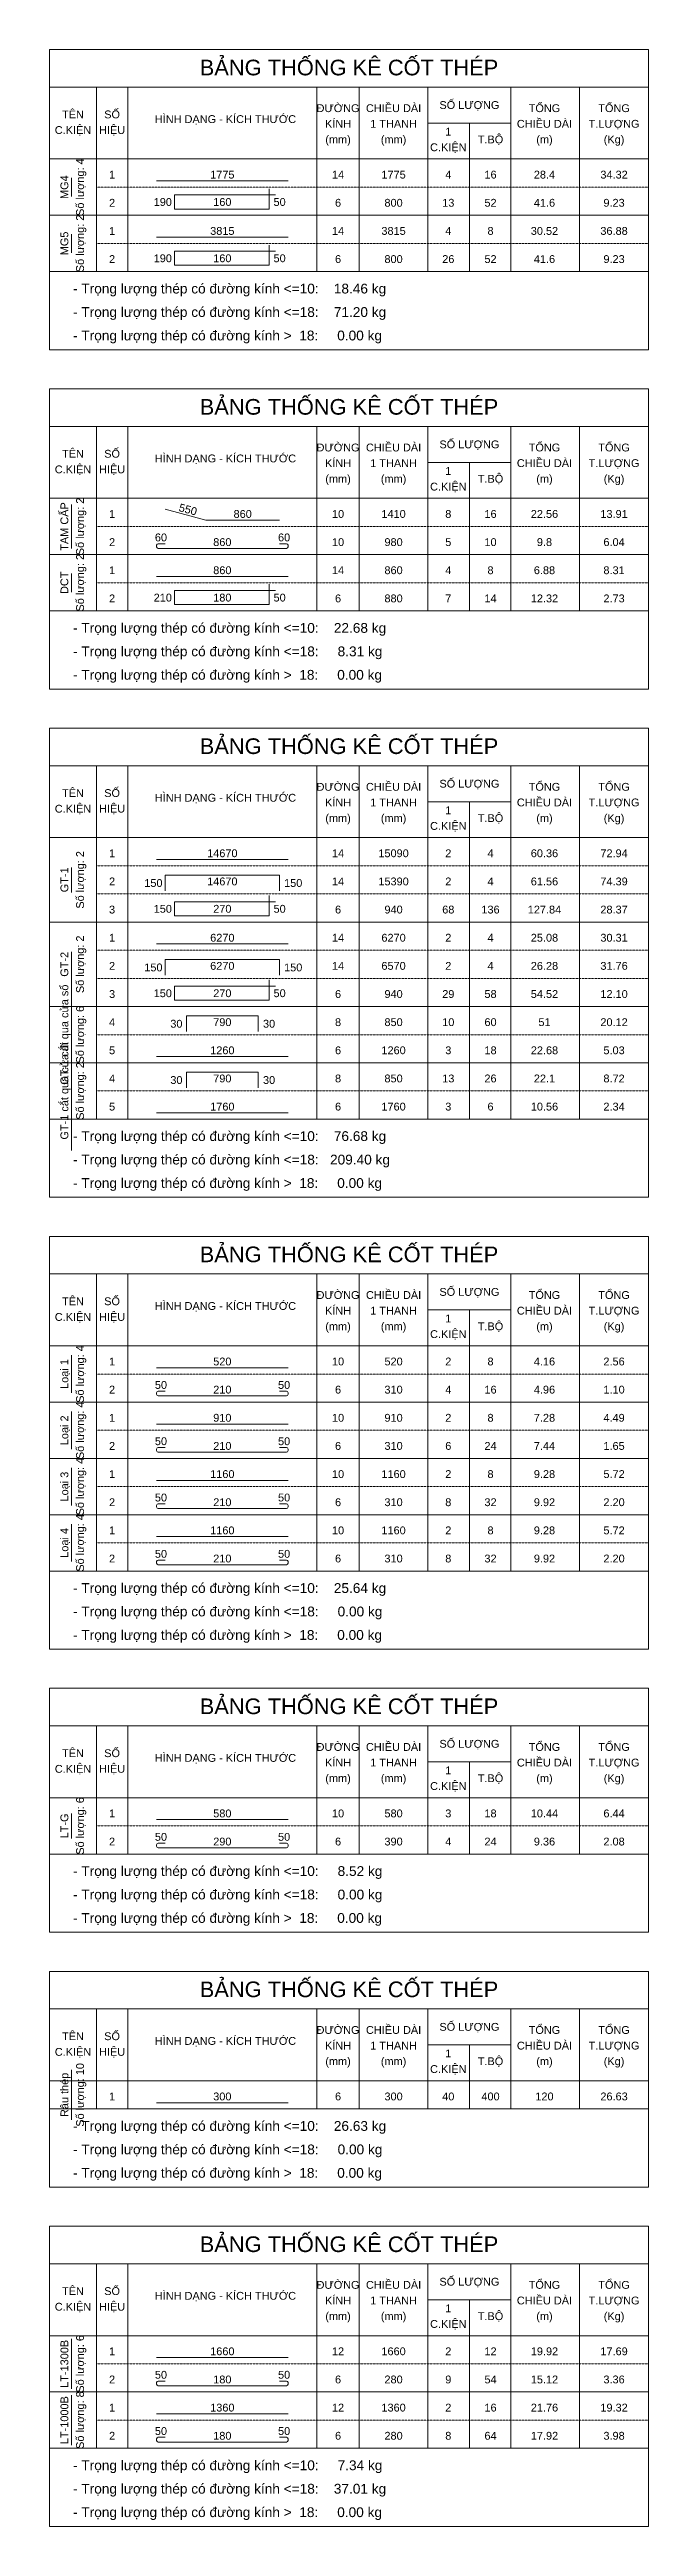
# Model space of a CAD drawing. Header units: inches. Extents: x 0 to 9575, y -644575 to -530500.
# Drawn here: x 0 to 9575, y -644575 to -604975 of the extents above; entities that cross this region are included whole.
import ezdxf
from ezdxf.enums import TextEntityAlignment as Align

# ---------------------------------------------------------------- set-up
doc = ezdxf.new("R2010")
doc.units = ezdxf.units.IN
doc.header["$MEASUREMENT"] = 0
doc.linetypes.add('HIDDENX2', pattern=[0.75, 0.5, -0.25])
for name, color, linetype, lineweight in [('Bao', 2, 'Continuous', 0), ('NetMo', 9, 'HIDDENX2', 0), ('Steel', 4, 'Continuous', 0), ('Text', 2, 'Continuous', 0), ('TextThep', 7, 'Continuous', 0)]:
    doc.layers.add(name, color=color, linetype=linetype, lineweight=lineweight)
doc.styles.add('Hoa', font='micross.ttf')
doc.styles.add('Thuong', font='micross.ttf')

msp = doc.modelspace()

# ---------------------------------------------------------------- texts
at = {"layer": 'Text', "color": 4, "style": 'Hoa'}
for p in [(4787.5, -605387.5), (4787.5, -610812.5), (4787.5, -616237.5), (4787.5, -624362.5), (4787.5, -631587.5), (4787.5, -636112.5), (4787.5, -640187.5)]:
    msp.add_text('BẢNG THỐNG KÊ CỐT THÉP', height=250, dxfattribs=at).set_placement(p, align=Align.CENTER)
at = {"layer": 'Text'}
for s, style, p in [('ĐƯỜNG', 'Hoa', (4612.5, -605975)), ('CHIỀU DÀI', 'Hoa', (5500, -605975)), ('SỐ LƯỢNG', 'Hoa', (6712.5, -605925)), ('TỔNG', 'Hoa', (7912.5, -605975)), ('TỔNG', 'Hoa', (9025, -605975)), ('C.KIỆN', 'Hoa', (375, -606325)), ('TÊN', 'Hoa', (375, -606075)), ('HIỆU', 'Hoa', (1000, -606325)), ('SỐ', 'Hoa', (1000, -606075)), ('HÌNH DẠNG - KÍCH THƯỚC', 'Hoa', (2812.5, -606150)), ('KÍNH', 'Hoa', (4612.5, -606225)), ('1 THANH', 'Hoa', (5500, -606225)), ('1', 'Hoa', (6375, -606350)), ('CHIỀU DÀI', 'Hoa', (7912.5, -606225)), ('T.LƯỢNG', 'Hoa', (9025, -606225)), ('(mm)', 'Thuong', (4612.5, -606475)), ('(mm)', 'Thuong', (5500, -606475)), ('C.KIỆN', 'Hoa', (6375, -606600)), ('T.BỘ', 'Hoa', (7050, -606475)), ('(m)', 'Thuong', (7912.5, -606475)), ('(Kg)', 'Thuong', (9025, -606475)), ('TÊN', 'Hoa', (375, -611500)), ('SỐ', 'Hoa', (1000, -611500)), ('HÌNH DẠNG - KÍCH THƯỚC', 'Hoa', (2812.5, -611575)), ('ĐƯỜNG', 'Hoa', (4612.5, -611400)), ('CHIỀU DÀI', 'Hoa', (5500, -611400)), ('SỐ LƯỢNG', 'Hoa', (6712.5, -611350)), ('TỔNG', 'Hoa', (7912.5, -611400)), ('TỔNG', 'Hoa', (9025, -611400)), ('C.KIỆN', 'Hoa', (375, -611750)), ('HIỆU', 'Hoa', (1000, -611750)), ('KÍNH', 'Hoa', (4612.5, -611650)), ('(mm)', 'Thuong', (4612.5, -611900)), ('1 THANH', 'Hoa', (5500, -611650)), ('(mm)', 'Thuong', (5500, -611900)), ('1', 'Hoa', (6375, -611775)), ('T.BỘ', 'Hoa', (7050, -611900)), ('CHIỀU DÀI', 'Hoa', (7912.5, -611650)), ('(m)', 'Thuong', (7912.5, -611900)), ('T.LƯỢNG', 'Hoa', (9025, -611650)), ('(Kg)', 'Thuong', (9025, -611900)), ('C.KIỆN', 'Hoa', (6375, -612025)), ('TÊN', 'Hoa', (375, -616925)), ('SỐ', 'Hoa', (1000, -616925)), ('HÌNH DẠNG - KÍCH THƯỚC', 'Hoa', (2812.5, -617000)), ('ĐƯỜNG', 'Hoa', (4612.5, -616825)), ('KÍNH', 'Hoa', (4612.5, -617075)), ('CHIỀU DÀI', 'Hoa', (5500, -616825)), ('1 THANH', 'Hoa', (5500, -617075)), ('SỐ LƯỢNG', 'Hoa', (6712.5, -616775)), ('CHIỀU DÀI', 'Hoa', (7912.5, -617075)), ('TỔNG', 'Hoa', (7912.5, -616825)), ('T.LƯỢNG', 'Hoa', (9025, -617075)), ('TỔNG', 'Hoa', (9025, -616825)), ('C.KIỆN', 'Hoa', (375, -617175)), ('HIỆU', 'Hoa', (1000, -617175)), ('(mm)', 'Thuong', (4612.5, -617325)), ('(mm)', 'Thuong', (5500, -617325)), ('C.KIỆN', 'Hoa', (6375, -617450)), ('1', 'Hoa', (6375, -617200)), ('T.BỘ', 'Hoa', (7050, -617325)), ('(m)', 'Thuong', (7912.5, -617325)), ('(Kg)', 'Thuong', (9025, -617325)), ('SỐ', 'Hoa', (1000, -625050)), ('ĐƯỜNG', 'Hoa', (4612.5, -624950)), ('CHIỀU DÀI', 'Hoa', (5500, -624950)), ('SỐ LƯỢNG', 'Hoa', (6712.5, -624900)), ('TỔNG', 'Hoa', (7912.5, -624950)), ('TỔNG', 'Hoa', (9025, -624950)), ('C.KIỆN', 'Hoa', (375, -625300)), ('TÊN', 'Hoa', (375, -625050)), ('HIỆU', 'Hoa', (1000, -625300)), ('HÌNH DẠNG - KÍCH THƯỚC', 'Hoa', (2812.5, -625125)), ('KÍNH', 'Hoa', (4612.5, -625200)), ('1 THANH', 'Hoa', (5500, -625200)), ('1', 'Hoa', (6375, -625325)), ('CHIỀU DÀI', 'Hoa', (7912.5, -625200)), ('T.LƯỢNG', 'Hoa', (9025, -625200)), ('(mm)', 'Thuong', (4612.5, -625450)), ('(mm)', 'Thuong', (5500, -625450)), ('C.KIỆN', 'Hoa', (6375, -625575)), ('T.BỘ', 'Hoa', (7050, -625450)), ('(m)', 'Thuong', (7912.5, -625450)), ('(Kg)', 'Thuong', (9025, -625450)), ('CHIỀU DÀI', 'Hoa', (5500, -632175)), ('SỐ LƯỢNG', 'Hoa', (6712.5, -632125)), ('TỔNG', 'Hoa', (7912.5, -632175)), ('TỔNG', 'Hoa', (9025, -632175)), ('C.KIỆN', 'Hoa', (375, -632525)), ('TÊN', 'Hoa', (375, -632275)), ('HIỆU', 'Hoa', (1000, -632525)), ('SỐ', 'Hoa', (1000, -632275)), ('HÌNH DẠNG - KÍCH THƯỚC', 'Hoa', (2812.5, -632350)), ('ĐƯỜNG', 'Hoa', (4612.5, -632175)), ('KÍNH', 'Hoa', (4612.5, -632425)), ('1 THANH', 'Hoa', (5500, -632425)), ('CHIỀU DÀI', 'Hoa', (7912.5, -632425)), ('T.LƯỢNG', 'Hoa', (9025, -632425)), ('(mm)', 'Thuong', (4612.5, -632675)), ('(mm)', 'Thuong', (5500, -632675)), ('C.KIỆN', 'Hoa', (6375, -632800)), ('1', 'Hoa', (6375, -632550)), ('T.BỘ', 'Hoa', (7050, -632675)), ('(m)', 'Thuong', (7912.5, -632675)), ('(Kg)', 'Thuong', (9025, -632675)), ('TÊN', 'Hoa', (375, -636800)), ('SỐ', 'Hoa', (1000, -636800)), ('HÌNH DẠNG - KÍCH THƯỚC', 'Hoa', (2812.5, -636875)), ('ĐƯỜNG', 'Hoa', (4612.5, -636700)), ('CHIỀU DÀI', 'Hoa', (5500, -636700)), ('SỐ LƯỢNG', 'Hoa', (6712.5, -636650)), ('TỔNG', 'Hoa', (7912.5, -636700)), ('TỔNG', 'Hoa', (9025, -636700)), ('C.KIỆN', 'Hoa', (375, -637050)), ('HIỆU', 'Hoa', (1000, -637050)), ('KÍNH', 'Hoa', (4612.5, -636950)), ('(mm)', 'Thuong', (4612.5, -637200)), ('1 THANH', 'Hoa', (5500, -636950)), ('(mm)', 'Thuong', (5500, -637200)), ('1', 'Hoa', (6375, -637075)), ('T.BỘ', 'Hoa', (7050, -637200)), ('CHIỀU DÀI', 'Hoa', (7912.5, -636950)), ('(m)', 'Thuong', (7912.5, -637200)), ('T.LƯỢNG', 'Hoa', (9025, -636950)), ('(Kg)', 'Thuong', (9025, -637200)), ('C.KIỆN', 'Hoa', (6375, -637325)), ('TÊN', 'Hoa', (375, -640875)), ('SỐ', 'Hoa', (1000, -640875)), ('ĐƯỜNG', 'Hoa', (4612.5, -640775)), ('CHIỀU DÀI', 'Hoa', (5500, -640775)), ('SỐ LƯỢNG', 'Hoa', (6712.5, -640725)), ('TỔNG', 'Hoa', (7912.5, -640775)), ('TỔNG', 'Hoa', (9025, -640775)), ('C.KIỆN', 'Hoa', (375, -641125)), ('HIỆU', 'Hoa', (1000, -641125)), ('HÌNH DẠNG - KÍCH THƯỚC', 'Hoa', (2812.5, -640950)), ('KÍNH', 'Hoa', (4612.5, -641025)), ('1 THANH', 'Hoa', (5500, -641025)), ('1', 'Hoa', (6375, -641150)), ('T.BỘ', 'Hoa', (7050, -641275)), ('CHIỀU DÀI', 'Hoa', (7912.5, -641025)), ('T.LƯỢNG', 'Hoa', (9025, -641025)), ('(mm)', 'Thuong', (4612.5, -641275)), ('(mm)', 'Thuong', (5500, -641275)), ('C.KIỆN', 'Hoa', (6375, -641400)), ('(m)', 'Thuong', (7912.5, -641275)), ('(Kg)', 'Thuong', (9025, -641275))]:
    msp.add_text(s, height=125, dxfattribs=dict(at, style=style)).set_placement(p, align=Align.CENTER)
at = {"layer": 'Text', "style": 'Hoa'}
for s, p in [('MG4', (300, -607175)), ('Số lượng: 4', (550, -607175)), ('Số lượng: 2', (550, -608075)), ('MG5', (300, -608075)), ('Số lượng: 2', (550, -612600)), ('TAM CẤP', (300, -612600)), ('DCT', (300, -613500)), ('Số lượng: 2', (550, -613500)), ('GT-1', (300, -618250)), ('Số lượng: 2', (550, -618250)), ('Số lượng: 2', (550, -619600)), ('GT-2', (300, -619600)), ('GT-1 cắt qua cửa sổ', (300, -620725)), ('Số lượng: 6', (550, -620725)), ('GT-1 cắt qua cửa đi', (300, -621625)), ('Số lượng: 2', (550, -621625)), ('Loại 1', (300, -626150)), ('Số lượng: 4', (550, -626150)), ('Loại 2', (300, -627050)), ('Số lượng: 4', (550, -627050)), ('Số lượng: 4', (550, -627950)), ('Loại 3', (300, -627950)), ('Số lượng: 4', (550, -628850)), ('Loại 4', (300, -628850)), ('LT-G', (300, -633375)), ('Số lượng: 6', (550, -633375)), ('Râu thép', (300, -637675)), ('Số lượng: 10', (550, -637675)), ('LT-1300B', (300, -641975)), ('Số lượng: 6', (550, -641975)), ('LT-1000B', (300, -642875)), ('Số lượng: 8', (550, -642875))]:
    msp.add_text(s, height=125, rotation=90.00021, dxfattribs=at).set_placement(p, align=Align.CENTER)
for s, p in [('- Trọng lượng thép có đường kính <=10:    18.46 kg', (375, -608875)), ('- Trọng lượng thép có đường kính <=18:    71.20 kg', (375, -609250)), ('- Trọng lượng thép có đường kính >  18:     0.00 kg', (375, -609625)), ('- Trọng lượng thép có đường kính <=10:    22.68 kg', (375, -614300)), ('- Trọng lượng thép có đường kính <=18:     8.31 kg', (375, -614675)), ('- Trọng lượng thép có đường kính >  18:     0.00 kg', (375, -615050)), ('- Trọng lượng thép có đường kính <=10:    76.68 kg', (375, -622425)), ('- Trọng lượng thép có đường kính <=18:   209.40 kg', (375, -622800)), ('- Trọng lượng thép có đường kính >  18:     0.00 kg', (375, -623175)), ('- Trọng lượng thép có đường kính <=10:    25.64 kg', (375, -629650)), ('- Trọng lượng thép có đường kính <=18:     0.00 kg', (375, -630025)), ('- Trọng lượng thép có đường kính >  18:     0.00 kg', (375, -630400)), ('- Trọng lượng thép có đường kính <=10:     8.52 kg', (375, -634175)), ('- Trọng lượng thép có đường kính <=18:     0.00 kg', (375, -634550)), ('- Trọng lượng thép có đường kính >  18:     0.00 kg', (375, -634925)), ('- Trọng lượng thép có đường kính <=10:    26.63 kg', (375, -638250)), ('- Trọng lượng thép có đường kính <=18:     0.00 kg', (375, -638625)), ('- Trọng lượng thép có đường kính >  18:     0.00 kg', (375, -639000)), ('- Trọng lượng thép có đường kính <=10:     7.34 kg', (375, -643675)), ('- Trọng lượng thép có đường kính <=18:    37.01 kg', (375, -644050)), ('- Trọng lượng thép có đường kính >  18:     0.00 kg', (375, -644425))]:
    msp.add_text(s, height=156.25, dxfattribs=at).set_placement(p)
at = {"layer": 'TextThep', "style": 'Hoa'}
for s, p in [('1', (1000, -607075)), ('1775', (2762.5, -607075)), ('14', (4612.5, -607075)), ('1775', (5500, -607075)), ('4', (6375, -607075)), ('16', (7050, -607075)), ('28.4', (7912.5, -607075)), ('34.32', (9025, -607075)), ('2', (1000, -607525)), ('160', (2762.5, -607512.5)), ('6', (4612.5, -607525)), ('1', (1000, -607975)), ('3815', (2762.5, -607975)), ('14', (4612.5, -607975)), ('3815', (5500, -607975)), ('4', (6375, -607975)), ('8', (7050, -607975)), ('30.52', (7912.5, -607975)), ('36.88', (9025, -607975)), ('160', (2762.5, -608412.5)), ('2', (1000, -608425)), ('6', (4612.5, -608425)), ('1', (1000, -612500)), ('860', (3087.5, -612500)), ('10', (4612.5, -612500)), ('2', (1000, -612950)), ('60', (1781.25, -612875)), ('860', (2762.5, -612950)), ('60', (3750, -612875)), ('10', (4612.5, -612950)), ('1', (1000, -613400)), ('860', (2762.5, -613400)), ('14', (4612.5, -613400)), ('860', (5500, -613400)), ('4', (6375, -613400)), ('8', (7050, -613400)), ('6.88', (7912.5, -613400)), ('8.31', (9025, -613400)), ('2', (1000, -613850)), ('180', (2762.5, -613837.5)), ('6', (4612.5, -613850)), ('1', (1000, -617925)), ('14670', (2762.5, -617925)), ('14', (4612.5, -617925)), ('15090', (5500, -617925)), ('2', (6375, -617925)), ('4', (7050, -617925)), ('60.36', (7912.5, -617925)), ('72.94', (9025, -617925)), ('2', (1000, -618375)), ('14670', (2762.5, -618375)), ('14', (4612.5, -618375)), ('3', (1000, -618825)), ('270', (2762.5, -618812.5)), ('6', (4612.5, -618825)), ('1', (1000, -619275)), ('6270', (2762.5, -619275)), ('14', (4612.5, -619275)), ('6270', (5500, -619275)), ('2', (6375, -619275)), ('4', (7050, -619275)), ('25.08', (7912.5, -619275)), ('30.31', (9025, -619275)), ('2', (1000, -619725)), ('6270', (2762.5, -619725)), ('14', (4612.5, -619725)), ('3', (1000, -620175)), ('270', (2762.5, -620162.5)), ('6', (4612.5, -620175)), ('4', (1000, -620625)), ('790', (2762.5, -620625)), ('8', (4612.5, -620625)), ('5', (1000, -621075)), ('1260', (2762.5, -621075)), ('6', (4612.5, -621075)), ('1260', (5500, -621075)), ('3', (6375, -621075)), ('18', (7050, -621075)), ('22.68', (7912.5, -621075)), ('5.03', (9025, -621075)), ('4', (1000, -621525)), ('790', (2762.5, -621525)), ('8', (4612.5, -621525)), ('5', (1000, -621975)), ('1760', (2762.5, -621975)), ('6', (4612.5, -621975)), ('1760', (5500, -621975)), ('3', (6375, -621975)), ('6', (7050, -621975)), ('10.56', (7912.5, -621975)), ('2.34', (9025, -621975)), ('1', (1000, -626050)), ('520', (2762.5, -626050)), ('10', (4612.5, -626050)), ('520', (5500, -626050)), ('2', (6375, -626050)), ('8', (7050, -626050)), ('4.16', (7912.5, -626050)), ('2.56', (9025, -626050)), ('2', (1000, -626500)), ('50', (1781.25, -626425)), ('210', (2762.5, -626500)), ('50', (3750, -626425)), ('6', (4612.5, -626500)), ('1', (1000, -626950)), ('910', (2762.5, -626950)), ('10', (4612.5, -626950)), ('910', (5500, -626950)), ('2', (6375, -626950)), ('8', (7050, -626950)), ('7.28', (7912.5, -626950)), ('4.49', (9025, -626950)), ('2', (1000, -627400)), ('50', (1781.25, -627325)), ('210', (2762.5, -627400)), ('50', (3750, -627325)), ('6', (4612.5, -627400)), ('1', (1000, -627850)), ('1160', (2762.5, -627850)), ('10', (4612.5, -627850)), ('1160', (5500, -627850)), ('2', (6375, -627850)), ('8', (7050, -627850)), ('9.28', (7912.5, -627850)), ('5.72', (9025, -627850)), ('2', (1000, -628300)), ('50', (1781.25, -628225)), ('210', (2762.5, -628300)), ('50', (3750, -628225)), ('6', (4612.5, -628300)), ('1', (1000, -628750)), ('1160', (2762.5, -628750)), ('10', (4612.5, -628750)), ('1160', (5500, -628750)), ('2', (6375, -628750)), ('8', (7050, -628750)), ('9.28', (7912.5, -628750)), ('5.72', (9025, -628750)), ('2', (1000, -629200)), ('50', (1781.25, -629125)), ('210', (2762.5, -629200)), ('50', (3750, -629125)), ('6', (4612.5, -629200)), ('1', (1000, -633275)), ('580', (2762.5, -633275)), ('10', (4612.5, -633275)), ('580', (5500, -633275)), ('3', (6375, -633275)), ('18', (7050, -633275)), ('10.44', (7912.5, -633275)), ('6.44', (9025, -633275)), ('2', (1000, -633725)), ('50', (1781.25, -633650)), ('290', (2762.5, -633725)), ('50', (3750, -633650)), ('6', (4612.5, -633725)), ('1', (1000, -637800)), ('300', (2762.5, -637800)), ('6', (4612.5, -637800)), ('300', (5500, -637800)), ('40', (6375, -637800)), ('400', (7050, -637800)), ('120', (7912.5, -637800)), ('26.63', (9025, -637800)), ('1', (1000, -641875)), ('1660', (2762.5, -641875)), ('12', (4612.5, -641875)), ('1660', (5500, -641875)), ('2', (6375, -641875)), ('12', (7050, -641875)), ('19.92', (7912.5, -641875)), ('17.69', (9025, -641875)), ('2', (1000, -642325)), ('50', (1781.25, -642250)), ('180', (2762.5, -642325)), ('50', (3750, -642250)), ('6', (4612.5, -642325)), ('1', (1000, -642775)), ('1360', (2762.5, -642775)), ('12', (4612.5, -642775)), ('1360', (5500, -642775)), ('2', (6375, -642775)), ('16', (7050, -642775)), ('21.76', (7912.5, -642775)), ('19.32', (9025, -642775)), ('2', (1000, -643225)), ('50', (1781.25, -643150)), ('180', (2762.5, -643225)), ('50', (3750, -643150)), ('6', (4612.5, -643225))]:
    msp.add_text(s, height=125, dxfattribs=at).set_placement(p, align=Align.BOTTOM_CENTER)
for s, p in [('190', (1956.25, -607512.5)), ('190', (1956.25, -608412.5)), ('210', (1956.25, -613837.5)), ('150', (1806.25, -618400)), ('150', (1956.25, -618812.5)), ('150', (1806.25, -619750)), ('150', (1956.25, -620162.5)), ('30', (2125, -620650)), ('30', (2125, -621550))]:
    msp.add_text(s, height=125, dxfattribs=at).set_placement(p, align=Align.BOTTOM_RIGHT)
for s, p in [('50', (3581.25, -607512.5)), ('50', (3581.25, -608412.5)), ('50', (3581.25, -613837.5)), ('150', (3750, -618400)), ('50', (3581.25, -618812.5)), ('150', (3750, -619750)), ('50', (3581.25, -620162.5)), ('30', (3412.5, -620650)), ('30', (3412.5, -621550))]:
    msp.add_text(s, height=125, dxfattribs=at).set_placement(p, align=Align.BOTTOM_LEFT)
at = {"layer": 'TextThep', "color": 7, "style": 'Hoa'}
for s, p in [('800', (5500, -607525)), ('13', (6375, -607525)), ('52', (7050, -607525)), ('41.6', (7912.5, -607525)), ('9.23', (9025, -607525)), ('800', (5500, -608425)), ('26', (6375, -608425)), ('52', (7050, -608425)), ('41.6', (7912.5, -608425)), ('9.23', (9025, -608425)), ('1410', (5500, -612500)), ('8', (6375, -612500)), ('16', (7050, -612500)), ('22.56', (7912.5, -612500)), ('13.91', (9025, -612500)), ('980', (5500, -612950)), ('5', (6375, -612950)), ('10', (7050, -612950)), ('9.8', (7912.5, -612950)), ('6.04', (9025, -612950)), ('880', (5500, -613850)), ('7', (6375, -613850)), ('14', (7050, -613850)), ('12.32', (7912.5, -613850)), ('2.73', (9025, -613850)), ('15390', (5500, -618375)), ('2', (6375, -618375)), ('4', (7050, -618375)), ('61.56', (7912.5, -618375)), ('74.39', (9025, -618375)), ('940', (5500, -618825)), ('68', (6375, -618825)), ('136', (7050, -618825)), ('127.84', (7912.5, -618825)), ('28.37', (9025, -618825)), ('6570', (5500, -619725)), ('2', (6375, -619725)), ('4', (7050, -619725)), ('26.28', (7912.5, -619725)), ('31.76', (9025, -619725)), ('940', (5500, -620175)), ('29', (6375, -620175)), ('58', (7050, -620175)), ('54.52', (7912.5, -620175)), ('12.10', (9025, -620175)), ('850', (5500, -620625)), ('10', (6375, -620625)), ('60', (7050, -620625)), ('51', (7912.5, -620625)), ('20.12', (9025, -620625)), ('850', (5500, -621525)), ('13', (6375, -621525)), ('26', (7050, -621525)), ('22.1', (7912.5, -621525)), ('8.72', (9025, -621525)), ('310', (5500, -626500)), ('4', (6375, -626500)), ('16', (7050, -626500)), ('4.96', (7912.5, -626500)), ('1.10', (9025, -626500)), ('310', (5500, -627400)), ('6', (6375, -627400)), ('24', (7050, -627400)), ('7.44', (7912.5, -627400)), ('1.65', (9025, -627400)), ('310', (5500, -628300)), ('8', (6375, -628300)), ('32', (7050, -628300)), ('9.92', (7912.5, -628300)), ('2.20', (9025, -628300)), ('310', (5500, -629200)), ('8', (6375, -629200)), ('32', (7050, -629200)), ('9.92', (7912.5, -629200)), ('2.20', (9025, -629200)), ('390', (5500, -633725)), ('4', (6375, -633725)), ('24', (7050, -633725)), ('9.36', (7912.5, -633725)), ('2.08', (9025, -633725)), ('280', (5500, -642325)), ('9', (6375, -642325)), ('54', (7050, -642325)), ('15.12', (7912.5, -642325)), ('3.36', (9025, -642325)), ('280', (5500, -643225)), ('8', (6375, -643225)), ('64', (7050, -643225)), ('17.92', (7912.5, -643225)), ('3.98', (9025, -643225))]:
    msp.add_text(s, height=125, dxfattribs=at).set_placement(p, align=Align.BOTTOM_CENTER)
at = {"layer": 'TextThep', "style": 'Hoa'}
msp.add_text('550', height=125, rotation=345, dxfattribs=at).set_placement((2187.5, -612425), align=Align.BOTTOM_CENTER)

# ---------------------------------------------------------------- linework, layer by layer
at = {"layer": 'Bao'}
for p, q in [((0, -604975), (9575, -604975)), ((0, -604975), (0, -609775)), ((9575, -604975), (9575, -609775)), ((0, -605575), (9575, -605575)), ((750, -605575), (750, -608525)), ((1250, -605575), (1250, -608525)), ((4275, -605575), (4275, -608525)), ((4950, -605575), (4950, -608525)), ((6050, -605575), (6050, -608525)), ((7375, -605575), (7375, -608525)), ((8475, -605575), (8475, -608525)), ((6050, -606150), (7375, -606150)), ((6712.5, -606150), (6712.5, -608525)), ((0, -606725), (9575, -606725)), ((0, -610400), (9575, -610400)), ((0, -610400), (0, -615200)), ((9575, -610400), (9575, -615200)), ((0, -611000), (9575, -611000)), ((750, -611000), (750, -613950)), ((1250, -611000), (1250, -613950)), ((4275, -611000), (4275, -613950)), ((4950, -611000), (4950, -613950)), ((6050, -611000), (6050, -613950)), ((7375, -611000), (7375, -613950)), ((8475, -611000), (8475, -613950)), ((6050, -611575), (7375, -611575)), ((6712.5, -611575), (6712.5, -613950)), ((0, -612150), (9575, -612150)), ((0, -615825), (9575, -615825)), ((0, -615825), (0, -623325)), ((9575, -615825), (9575, -623325)), ((0, -616425), (9575, -616425)), ((750, -616425), (750, -622075)), ((1250, -616425), (1250, -622075)), ((4275, -616425), (4275, -622075)), ((4950, -616425), (4950, -622075)), ((6050, -616425), (6050, -622075)), ((7375, -616425), (7375, -622075)), ((8475, -616425), (8475, -622075)), ((6050, -617000), (7375, -617000)), ((6712.5, -617000), (6712.5, -622075)), ((0, -617575), (9575, -617575)), ((0, -623950), (9575, -623950)), ((0, -623950), (0, -630550)), ((9575, -623950), (9575, -630550)), ((0, -624550), (9575, -624550)), ((750, -624550), (750, -629300)), ((1250, -624550), (1250, -629300)), ((4275, -624550), (4275, -629300)), ((4950, -624550), (4950, -629300)), ((6050, -624550), (6050, -629300)), ((7375, -624550), (7375, -629300)), ((8475, -624550), (8475, -629300)), ((6050, -625125), (7375, -625125)), ((6712.5, -625125), (6712.5, -629300)), ((0, -625700), (9575, -625700)), ((0, -631175), (9575, -631175)), ((0, -631175), (0, -635075)), ((9575, -631175), (9575, -635075)), ((0, -631775), (9575, -631775)), ((750, -631775), (750, -633825)), ((1250, -631775), (1250, -633825)), ((4275, -631775), (4275, -633825)), ((4950, -631775), (4950, -633825)), ((6050, -631775), (6050, -633825)), ((7375, -631775), (7375, -633825)), ((8475, -631775), (8475, -633825)), ((6050, -632350), (7375, -632350)), ((6712.5, -632350), (6712.5, -633825)), ((0, -632925), (9575, -632925)), ((0, -635700), (9575, -635700)), ((0, -635700), (0, -639150)), ((9575, -635700), (9575, -639150)), ((0, -636300), (9575, -636300)), ((750, -636300), (750, -637900)), ((1250, -636300), (1250, -637900)), ((4275, -636300), (4275, -637900)), ((4950, -636300), (4950, -637900)), ((6050, -636300), (6050, -637900)), ((7375, -636300), (7375, -637900)), ((8475, -636300), (8475, -637900)), ((6050, -636875), (7375, -636875)), ((6712.5, -636875), (6712.5, -637900)), ((0, -637450), (9575, -637450)), ((0, -639775), (9575, -639775)), ((0, -639775), (0, -644575)), ((9575, -639775), (9575, -644575)), ((0, -640375), (9575, -640375)), ((750, -640375), (750, -643325)), ((1250, -640375), (1250, -643325)), ((4275, -640375), (4275, -643325)), ((4950, -640375), (4950, -643325)), ((6050, -640375), (6050, -643325)), ((7375, -640375), (7375, -643325)), ((8475, -640375), (8475, -643325)), ((6050, -640950), (7375, -640950)), ((6712.5, -640950), (6712.5, -643325)), ((0, -641525), (9575, -641525))]:
    msp.add_line(p, q, dxfattribs=at)
at = {"layer": 'NetMo'}
for p, q in [((750, -607175), (9575, -607175)), ((750, -607625), (9575, -607625)), ((750, -608075), (9575, -608075)), ((750, -608525), (9575, -608525)), ((750, -612600), (9575, -612600)), ((750, -613050), (9575, -613050)), ((750, -613500), (9575, -613500)), ((750, -613950), (9575, -613950)), ((750, -618025), (9575, -618025)), ((750, -618475), (9575, -618475)), ((750, -618925), (9575, -618925)), ((750, -619375), (9575, -619375)), ((750, -619825), (9575, -619825)), ((750, -620275), (9575, -620275)), ((750, -620725), (9575, -620725)), ((750, -621175), (9575, -621175)), ((750, -621625), (9575, -621625)), ((750, -622075), (9575, -622075)), ((750, -626150), (9575, -626150)), ((750, -626600), (9575, -626600)), ((750, -627050), (9575, -627050)), ((750, -627500), (9575, -627500)), ((750, -627950), (9575, -627950)), ((750, -628400), (9575, -628400)), ((750, -628850), (9575, -628850)), ((750, -629300), (9575, -629300)), ((750, -633375), (9575, -633375)), ((750, -633825), (9575, -633825)), ((750, -637900), (9575, -637900)), ((750, -641975), (9575, -641975)), ((750, -642425), (9575, -642425)), ((750, -642875), (9575, -642875)), ((750, -643325), (9575, -643325))]:
    msp.add_line(p, q, dxfattribs=at)
at = {"layer": 'Steel'}
for points in [[(1712.5, -607075), (3812.5, -607075)], [(3612.5, -607300), (2000, -607300), (2000, -607525), (3512.5, -607525), (3512.5, -607200)], [(1712.5, -607975), (3812.5, -607975)], [(3612.5, -608200), (2000, -608200), (2000, -608425), (3512.5, -608425), (3512.5, -608100)], [(1850, -612325), (2500, -612500), (3675, -612500)], [(1712.5, -613400), (3812.5, -613400)], [(3612.5, -613625), (2000, -613625), (2000, -613850), (3512.5, -613850), (3512.5, -613525)], [(1712.5, -617925), (3812.5, -617925)], [(1850, -618425), (1850, -618175), (3675, -618175), (3675, -618425)], [(3612.5, -618600), (2000, -618600), (2000, -618825), (3512.5, -618825), (3512.5, -618500)], [(1712.5, -619275), (3812.5, -619275)], [(1850, -619775), (1850, -619525), (3675, -619525), (3675, -619775)], [(3612.5, -619950), (2000, -619950), (2000, -620175), (3512.5, -620175), (3512.5, -619850)], [(2187.5, -620675), (2187.5, -620425), (3337.5, -620425), (3337.5, -620675)], [(1712.5, -621075), (3812.5, -621075)], [(2187.5, -621575), (2187.5, -621325), (3337.5, -621325), (3337.5, -621575)], [(1712.5, -621975), (3812.5, -621975)], [(1712.5, -626050), (3812.5, -626050)], [(1712.5, -626950), (3812.5, -626950)], [(1712.5, -627850), (3812.5, -627850)], [(1712.5, -628750), (3812.5, -628750)], [(1712.5, -633275), (3812.5, -633275)], [(1712.5, -637800), (3812.5, -637800)], [(1712.5, -641875), (3812.5, -641875)], [(1712.5, -642775), (3812.5, -642775)]]:
    msp.add_lwpolyline(points, dxfattribs=at)
for points in [[(1850, -612875), (1737.5, -612875, 0.41421356), (1712.5, -612900), (1712.5, -612925, 0.41421356), (1737.5, -612950), (3787.5, -612950, 0.41421356), (3812.5, -612925), (3812.5, -612900, 0.41421356), (3787.5, -612875), (3675, -612875)], [(1850, -626425), (1737.5, -626425, 0.41421356), (1712.5, -626450), (1712.5, -626475, 0.41421356), (1737.5, -626500), (3787.5, -626500, 0.41421356), (3812.5, -626475), (3812.5, -626450, 0.41421356), (3787.5, -626425), (3675, -626425)], [(1850, -627325), (1737.5, -627325, 0.41421356), (1712.5, -627350), (1712.5, -627375, 0.41421356), (1737.5, -627400), (3787.5, -627400, 0.41421356), (3812.5, -627375), (3812.5, -627350, 0.41421356), (3787.5, -627325), (3675, -627325)], [(1850, -628225), (1737.5, -628225, 0.41421356), (1712.5, -628250), (1712.5, -628275, 0.41421356), (1737.5, -628300), (3787.5, -628300, 0.41421356), (3812.5, -628275), (3812.5, -628250, 0.41421356), (3787.5, -628225), (3675, -628225)], [(1850, -629125), (1737.5, -629125, 0.41421356), (1712.5, -629150), (1712.5, -629175, 0.41421356), (1737.5, -629200), (3787.5, -629200, 0.41421356), (3812.5, -629175), (3812.5, -629150, 0.41421356), (3787.5, -629125), (3675, -629125)], [(1850, -633650), (1737.5, -633650, 0.41421356), (1712.5, -633675), (1712.5, -633700, 0.41421356), (1737.5, -633725), (3787.5, -633725, 0.41421356), (3812.5, -633700), (3812.5, -633675, 0.41421356), (3787.5, -633650), (3675, -633650)], [(1850, -642250), (1737.5, -642250, 0.41421356), (1712.5, -642275), (1712.5, -642300, 0.41421356), (1737.5, -642325), (3787.5, -642325, 0.41421356), (3812.5, -642300), (3812.5, -642275, 0.41421356), (3787.5, -642250), (3675, -642250)], [(1850, -643150), (1737.5, -643150, 0.41421356), (1712.5, -643175), (1712.5, -643200, 0.41421356), (1737.5, -643225), (3787.5, -643225, 0.41421356), (3812.5, -643200), (3812.5, -643175, 0.41421356), (3787.5, -643150), (3675, -643150)]]:
    msp.add_lwpolyline(points, format="xyb", dxfattribs=at)
at = {"layer": 'Text'}
for p, q in [((350, -607325), (350, -607025)), ((0, -607625), (9575, -607625)), ((350, -608225), (350, -607925)), ((0, -608525), (9575, -608525)), ((0, -608525), (9575, -608525)), ((0, -609775), (9575, -609775)), ((350, -612950), (350, -612250)), ((0, -613050), (9575, -613050)), ((350, -613650), (350, -613350)), ((0, -613950), (9575, -613950)), ((0, -613950), (9575, -613950)), ((0, -615200), (9575, -615200)), ((350, -618450), (350, -618050)), ((0, -618925), (9575, -618925)), ((350, -619800), (350, -619400)), ((350, -621675), (350, -619775)), ((0, -620275), (9575, -620275)), ((350, -622575), (350, -620675)), ((0, -621175), (9575, -621175)), ((0, -622075), (9575, -622075)), ((0, -622075), (9575, -622075)), ((0, -623325), (9575, -623325)), ((350, -626450), (350, -625850)), ((0, -626600), (9575, -626600)), ((350, -627350), (350, -626750)), ((0, -627500), (9575, -627500)), ((350, -628250), (350, -627650)), ((0, -628400), (9575, -628400)), ((350, -629150), (350, -628550)), ((0, -629300), (9575, -629300)), ((0, -629300), (9575, -629300)), ((0, -630550), (9575, -630550)), ((350, -633575), (350, -633175)), ((0, -633825), (9575, -633825)), ((0, -633825), (9575, -633825)), ((0, -635075), (9575, -635075)), ((350, -638075), (350, -637275)), ((0, -637900), (9575, -637900)), ((0, -637900), (9575, -637900)), ((0, -639150), (9575, -639150)), ((350, -642375), (350, -641575)), ((0, -642425), (9575, -642425)), ((350, -643275), (350, -642475)), ((0, -643325), (9575, -643325)), ((0, -643325), (9575, -643325)), ((0, -644575), (9575, -644575))]:
    msp.add_line(p, q, dxfattribs=at)

msp.set_redraw_order([(e.dxf.handle, doc.entitydb.next_handle()) for e in msp.query("TEXT MTEXT ATTDEF DIMENSION ARC_DIMENSION")])  # texts and dimensions are drawn at this point

doc.saveas('drawing.dxf')
